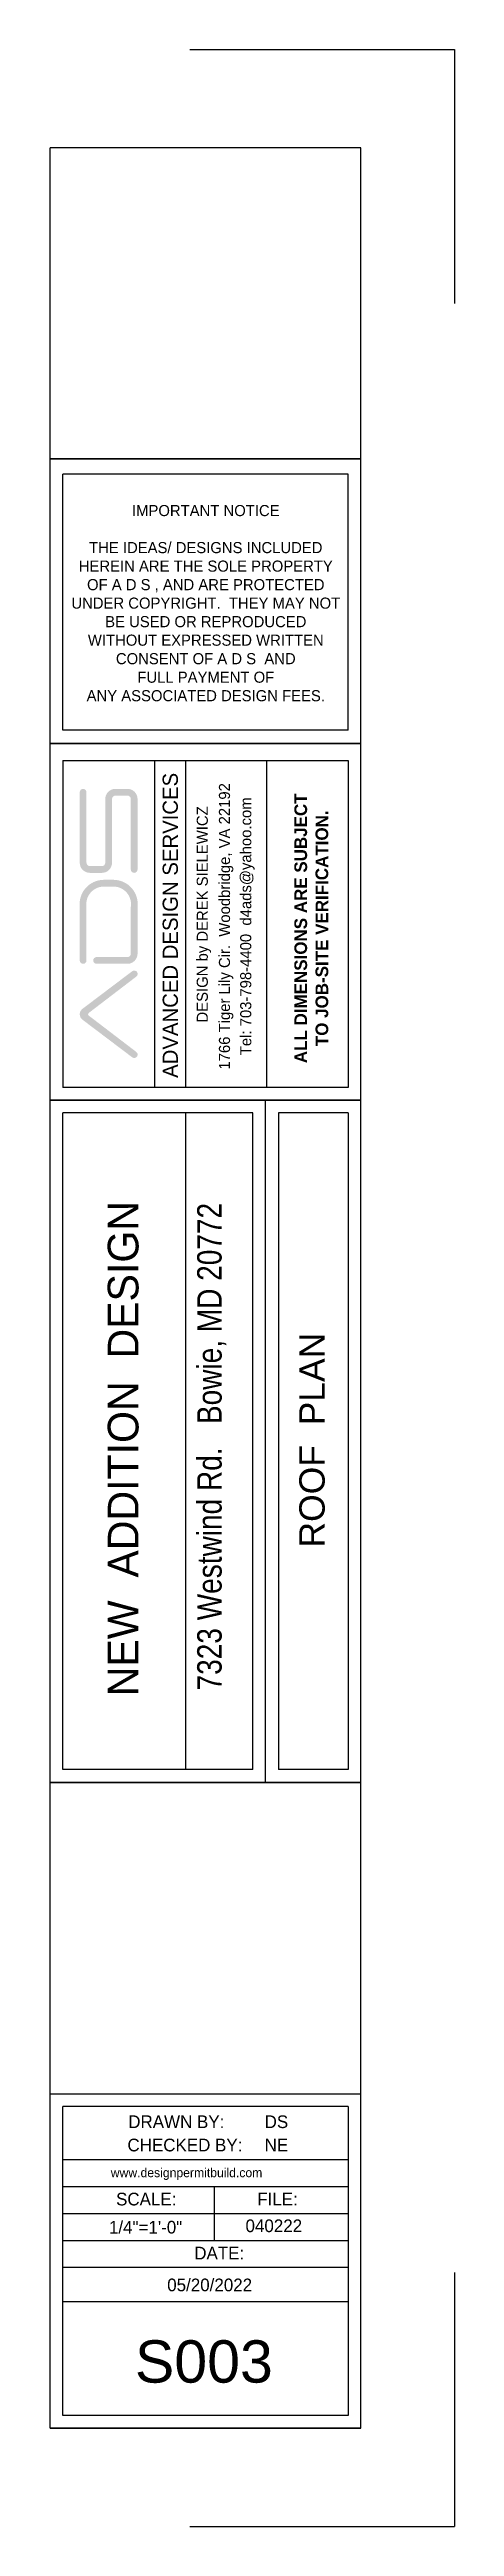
# Model space of a CAD drawing. Header units: inches. Extents: x 26998 to 46838, y -509 to 4343.
# Drawn here: x 36047 to 36247, y 1769 to 2993 of the extents above; entities that cross this region are included whole.
import ezdxf

# ---------------------------------------------------------------- set-up
doc = ezdxf.new("R2010")
doc.units = ezdxf.units.IN
doc.header["$LTSCALE"] = 0.5
doc.header["$MEASUREMENT"] = 0
doc.layers.add('Title Block', color=7, linetype='Continuous')
doc.styles.add('HS-DESIGN-PLAN', font='GOTHIC.TTF', dxfattribs={"height": 0.09375})
doc.styles.add('HS-DESIGN-TTLB', font='GOTHIC.TTF')

msp = doc.modelspace()

# ---------------------------------------------------------------- texts
at = {"layer": 'Title Block'}
for s, insert, char_height, width, attachment_point, style in [('IMPORTANT NOTICE \\P\\P\\pxt2;THE IDEAS/ DESIGNS INCLUDED \\PHEREIN ARE THE SOLE PROPERTY \\POF A D S , AND ARE PROTECTED \\PUNDER COPYRIGHT.  THEY MAY NOT \\PBE USED OR REPRODUCED \\PWITHOUT EXPRESSED WRITTEN \\PCONSENT OF A D S  AND \\PFULL PAYMENT OF \\PANY ASSOCIATED DESIGN FEES.', (36123.8658638, 2719.1459432), 5.48625, 1080.556998024, 5, 'HS-DESIGN-PLAN'), ('DRAWN BY:', (36085.5402485, 1972.133506), 6.27, 50.128184718, 1, 'HS-DESIGN-TTLB'), ('DS', (36152.9609787, 1972.133506), 6.27, 50.128184718, 1, 'HS-DESIGN-TTLB'), ('CHECKED BY:', (36085.1333451, 1960.6268206), 6.27, 62.9454832, 1, 'HS-DESIGN-TTLB'), ('NE', (36152.9609787, 1960.6268206), 6.27, 119.339266761, 1, 'HS-DESIGN-TTLB'), ('www.designpermitbuild.com', (36076.9017029, 1946.0946424), 4.5, 50.128184718, 1, 'HS-DESIGN-TTLB'), ('SCALE:', (36079.5109382, 1933.9155143), 6.27, 50.128184718, 1, 'HS-DESIGN-TTLB'), ('FILE:', (36149.2992749, 1933.9155143), 6.27, 50.128184718, 1, 'HS-DESIGN-TTLB'), ('1/4"=1\'-0"', (36076.0057696, 1920.0210056), 6.27, 50.128184718, 1, 'HS-DESIGN-TTLB'), ('040222', (36143.5081107, 1920.7233053), 6.27, 50.128184718, 1, 'HS-DESIGN-TTLB'), ('DATE:', (36118.1716883, 1907.231375), 6.27, 50.128184718, 1, 'HS-DESIGN-TTLB'), ('05/20/2022', (36104.8007242, 1891.5140826), 6.27, 50.128184718, 1, 'HS-DESIGN-TTLB'), ('{\\fSwis721 BlkOul BT|b0|i0|c0|p82;S003}', (36122.9284447, 1850.4191649), 20.9, 201.832735712, 5, 'HS-DESIGN-TTLB')]:
    msp.add_mtext(s, dxfattribs=dict(at, insert=insert, char_height=char_height, width=width, attachment_point=attachment_point, style=style))
at = {"layer": 'Title Block', "rotation": 90}
for s, insert, char_height, width, attachment_point, style in [('ADVANCED DESIGN SERVICES', (36106.3621626, 2560.0094065), 7.50975, 200.725788003, 5, 'HS-DESIGN-PLAN'), ('DESIGN by DEREK SIELEWICZ', (36122.9549017, 2565.4169151), 5.48625, 248.576827248, 5, 'HS-DESIGN-PLAN'), ('DESIGN by DEREK SIELEWICZ', (36122.9549017, 2565.4169151), 5.48625, 248.576827248, 5, 'HS-DESIGN-PLAN'), ('1766 Tiger Lily Cir.  Woodbridge, VA 22192', (36133.9285446, 2559.5128202), 5.48625, 248.576827248, 5, 'HS-DESIGN-PLAN'), ('1766 Tiger Lily Cir.  Woodbridge, VA 22192', (36133.9285446, 2559.5128202), 5.48625, 248.576827248, 5, 'HS-DESIGN-PLAN'), ('Tel: 703-798-4400  d4ads@yahoo.com', (36144.4364576, 2559.5358472), 5.48625, 248.576827248, 5, 'HS-DESIGN-PLAN'), ('Tel: 703-798-4400  d4ads@yahoo.com', (36144.4364576, 2559.5358472), 5.48625, 248.576827248, 5, 'HS-DESIGN-PLAN'), ('\\P{\\fCentury Gothic|b1|i0|c0|p34;\\H1.1429x;ALL DIMENSIONS ARE SUBJECT \\PTO JOB-SITE VERIFICATION.}', (36171.4910694, 2558.5590416), 5.48625, 248.576827248, 5, 'HS-DESIGN-PLAN'), ('\\P{\\fCentury Gothic|b1|i0|c0|p34;\\H1.1429x;ALL DIMENSIONS ARE SUBJECT \\PTO JOB-SITE VERIFICATION.}', (36171.4910694, 2558.5590416), 5.48625, 248.576827248, 5, 'HS-DESIGN-PLAN'), ('{\\H1.14632x;    NEW  ADDITION  DESIGN}', (36075.4150419, 2156.6296504), 13.237439489, 488.490459411, 1, 'HS-DESIGN-TTLB'), ('\\pxb0.41667,a0.41667,t20;{\\fArial Narrow|b0|i0|c0|p34;7323 Westwind Rd.   Bowie, MD 20772}', (36119.6167947, 2182.0609805), 12.085821891, 788.928518224, 1, 'HS-DESIGN-TTLB'), ('{\\fSwis721 BdOul BT|b0|i0|c0|p82;ROOF  PLAN}', (36176.4568001, 2305.7108341), 12.54047025, 315.279058952, 5, 'HS-DESIGN-TTLB')]:
    msp.add_mtext(s, dxfattribs=dict(at, insert=insert, char_height=char_height, width=width, attachment_point=attachment_point, style=style))

# ---------------------------------------------------------------- hatches: boundary and pattern name
at = {"layer": 'Title Block'}
h = msp.add_hatch(color=256, dxfattribs=at)
h.paths.add_polyline_path([(36089.4782767, 2534.6635765, 0.1912949762), (36090.1462568, 2535.6985823), (36090.1462568, 2536.3456286, 0.1065363828), (36089.8676629, 2536.9912482, 0.1989123674), (36088.7844716, 2537.6680178), (36088.2337963, 2537.6680178, 0.1139636446), (36087.5399912, 2537.3806343), (36062.9602179, 2518.8025062, 0.5149988252), (36062.9602179, 2513.3683904), (36087.5399912, 2494.7902622, 0.1139636446), (36088.2337963, 2494.5028787), (36088.7844716, 2494.5028787, 0.1989123674), (36089.8676629, 2495.1796484, 0.1065363829), (36090.1462568, 2495.825268), (36090.1462568, 2496.4723143, 0.1912949762), (36089.4782767, 2497.5073201), (36066.0638488, 2515.391789, -0.5343557179), (36066.0638488, 2516.7791076)])
h.paths.add_polyline_path([(36085.1399062, 2541.0055849, 0.4142135624), (36090.1462568, 2546.0119356), (36090.1462568, 2569.1516721, 0.440849221), (36078.464772, 2582.5019405), (36073.2424211, 2582.5019405, 0.440849221), (36061.5609363, 2569.1516721), (36061.5609363, 2542.6743685, 0.4142135624), (36063.2297198, 2541.0055849, 0.4142135624), (36064.8985034, 2542.6743685), (36064.8985034, 2569.1516721, -0.4500136067), (36073.2424211, 2579.1643734), (36078.464772, 2579.1643734, -0.4500136067), (36086.8086897, 2569.1516721), (36086.8086897, 2546.0119356, -0.4142135624), (36085.1399062, 2544.343152), (36069.904854, 2544.343152, 0.4142135624), (36068.2360705, 2542.6743685, 0.4142135624), (36069.904854, 2541.0055849)])
h.paths.add_polyline_path([(36074.184813, 2590.9436406, -0.4142135624), (36072.5160295, 2589.2748571), (36066.5672869, 2589.2748571, -0.4142135624), (36064.8985034, 2590.9436406), (36064.8985034, 2625.764862, 0.4142135624), (36063.2297198, 2627.4336456, 0.4142135624), (36061.5609363, 2625.764862), (36061.5609363, 2590.9436406, 0.4142135624), (36066.5672869, 2585.93729), (36072.5160295, 2585.93729, 0.4142135624), (36077.5223801, 2590.9436406), (36077.5223801, 2622.4272949, -0.4142135624), (36079.1911636, 2624.0960785), (36085.1399062, 2624.0960785, -0.4142135624), (36086.8086897, 2622.4272949), (36086.8086897, 2587.6060736, 0.4142135624), (36088.4774733, 2585.93729, 0.4142135624), (36090.1462568, 2587.6060736), (36090.1462568, 2622.4272949, 0.4142135624), (36085.1399062, 2627.4336456), (36079.1911636, 2627.4336456, 0.4142135624), (36074.184813, 2622.4272949)])
h = msp.add_hatch(color=256, dxfattribs=at)
h.paths.add_polyline_path([(36089.4782767, 2534.6635765, 0.1912949762), (36090.1462568, 2535.6985823), (36090.1462568, 2536.3456286, 0.1065363828), (36089.8676629, 2536.9912482, 0.1989123674), (36088.7844716, 2537.6680178), (36088.2337963, 2537.6680178, 0.1139636446), (36087.5399912, 2537.3806343), (36062.9602179, 2518.8025062, 0.5149988252), (36062.9602179, 2513.3683904), (36087.5399912, 2494.7902622, 0.1139636446), (36088.2337963, 2494.5028787), (36088.7844716, 2494.5028787, 0.1989123674), (36089.8676629, 2495.1796484, 0.1065363829), (36090.1462568, 2495.825268), (36090.1462568, 2496.4723143, 0.1912949762), (36089.4782767, 2497.5073201), (36066.0638488, 2515.391789, -0.5343557179), (36066.0638488, 2516.7791076)])
h.paths.add_polyline_path([(36085.1399062, 2541.0055849, 0.4142135624), (36090.1462568, 2546.0119356), (36090.1462568, 2569.1516721, 0.440849221), (36078.464772, 2582.5019405), (36073.2424211, 2582.5019405, 0.440849221), (36061.5609363, 2569.1516721), (36061.5609363, 2542.6743685, 0.4142135624), (36063.2297198, 2541.0055849, 0.4142135624), (36064.8985034, 2542.6743685), (36064.8985034, 2569.1516721, -0.4500136067), (36073.2424211, 2579.1643734), (36078.464772, 2579.1643734, -0.4500136067), (36086.8086897, 2569.1516721), (36086.8086897, 2546.0119356, -0.4142135624), (36085.1399062, 2544.343152), (36069.904854, 2544.343152, 0.4142135624), (36068.2360705, 2542.6743685, 0.4142135624), (36069.904854, 2541.0055849)])
h.paths.add_polyline_path([(36074.184813, 2590.9436406, -0.4142135624), (36072.5160295, 2589.2748571), (36066.5672869, 2589.2748571, -0.4142135624), (36064.8985034, 2590.9436406), (36064.8985034, 2625.764862, 0.4142135624), (36063.2297198, 2627.4336456, 0.4142135624), (36061.5609363, 2625.764862), (36061.5609363, 2590.9436406, 0.4142135624), (36066.5672869, 2585.93729), (36072.5160295, 2585.93729, 0.4142135624), (36077.5223801, 2590.9436406), (36077.5223801, 2622.4272949, -0.4142135624), (36079.1911636, 2624.0960785), (36085.1399062, 2624.0960785, -0.4142135624), (36086.8086897, 2622.4272949), (36086.8086897, 2587.6060736, 0.4142135624), (36088.4774733, 2585.93729, 0.4142135624), (36090.1462568, 2587.6060736), (36090.1462568, 2622.4272949, 0.4142135624), (36085.1399062, 2627.4336456), (36079.1911636, 2627.4336456, 0.4142135624), (36074.184813, 2622.4272949)])

# ---------------------------------------------------------------- linework, layer by layer
for p, q in [((36115.9988209, 2992.6621831), (36246.8024059, 2992.6621831)), ((36115.9988209, 2992.6621831), (36246.8024059, 2992.6621831)), ((36115.9988209, 2992.6621831), (36246.8024059, 2992.6621831)), ((36115.9988209, 2992.6621831), (36246.8024059, 2992.6621831)), ((36115.9988209, 2992.6621831), (36246.8024059, 2992.6621831)), ((36115.9988209, 2992.6621831), (36246.8024059, 2992.6621831)), ((36115.9988209, 2992.6621831), (36246.8024059, 2992.6621831)), ((36115.9988209, 2992.6621831), (36246.8024059, 2992.6621831)), ((36246.8024059, 2992.6621831), (36246.8024059, 2867.1717031)), ((36246.8024059, 2992.6621831), (36246.8024059, 2867.1717031)), ((36246.8024059, 2992.6621831), (36246.8024059, 2867.1717031)), ((36246.8024059, 2992.6621831), (36246.8024059, 2867.1717031)), ((36246.8024059, 2992.6621831), (36246.8024059, 2867.1717031)), ((36246.8024059, 2992.6621831), (36246.8024059, 2867.1717031)), ((36246.8024059, 2992.6621831), (36246.8024059, 2867.1717031)), ((36246.8024059, 2992.6621831), (36246.8024059, 2867.1717031)), ((36246.8024059, 2992.6621831), (36246.8024059, 2867.1717031)), ((36246.8024059, 2992.6621831), (36246.8024059, 2867.1717031)), ((36246.8024059, 2992.6621831), (36246.8024059, 2867.1717031)), ((36246.8024059, 2992.6621831), (36246.8024059, 2867.1717031)), ((36246.8024059, 2992.6621831), (36246.8024059, 2867.1717031)), ((36246.8024059, 2992.6621831), (36246.8024059, 2867.1717031)), ((36246.8024059, 2992.6621831), (36246.8024059, 2867.1717031)), ((36246.8024059, 2992.6621831), (36246.8024059, 2867.1717031)), ((36246.8024059, 2992.6621831), (36246.8024059, 2867.1717031)), ((36246.8024059, 2992.6621831), (36246.8024059, 2867.1717031)), ((36246.8024059, 2992.6621831), (36246.8024059, 2867.1717031)), ((36246.8024059, 2992.6621831), (36246.8024059, 2867.1717031)), ((36246.8024059, 2992.6621831), (36246.8024059, 2867.1717031)), ((36246.8024059, 2992.6621831), (36246.8024059, 2867.1717031)), ((36246.8024059, 2992.6621831), (36246.8024059, 2867.1717031)), ((36246.8024059, 2992.6621831), (36246.8024059, 2867.1717031)), ((36246.8024059, 2992.6621831), (36246.8024059, 2867.1717031)), ((36246.8024059, 2992.6621831), (36246.8024059, 2867.1717031)), ((36246.8024059, 2992.6621831), (36246.8024059, 2867.1717031)), ((36246.8024059, 2992.6621831), (36246.8024059, 2867.1717031)), ((36246.8024059, 2992.6621831), (36246.8024059, 2867.1717031)), ((36246.8024059, 2992.6621831), (36246.8024059, 2867.1717031)), ((36046.8677877, 1817.6359916), (36046.8677877, 2944.0852131)), ((36200.4827877, 2944.0852131), (36046.8677877, 2944.0852131)), ((36200.4827877, 1817.6359916), (36200.4827877, 2944.0852131)), ((36046.8677877, 2790.4027131), (36200.4827877, 2790.4027131)), ((36046.8677877, 2790.4027131), (36200.4827877, 2790.4027131)), ((36046.8677877, 2790.4027131), (36200.4827877, 2790.4027131)), ((36046.8677877, 2790.4027131), (36200.4827877, 2790.4027131)), ((36200.4827877, 2790.4027131), (36046.8677877, 2790.4027131)), ((36053.1377877, 2656.4939631), (36053.1377877, 2782.8152131)), ((36194.2127877, 2782.8152131), (36053.1377877, 2782.8152131)), ((36053.1377877, 2656.4939631), (36053.1377877, 2782.8152131)), ((36194.2127877, 2656.4939631), (36194.2127877, 2782.8152131)), ((36194.2127877, 2656.4939631), (36053.1377877, 2656.4939631)), ((36046.8677877, 2649.9027131), (36200.4827877, 2649.9027131)), ((36046.8677877, 2649.9027131), (36200.4827877, 2649.9027131)), ((36046.8677877, 2649.9027131), (36200.4827877, 2649.9027131)), ((36200.4827877, 2649.9027131), (36046.8677877, 2649.9027131)), ((36053.1929127, 2641.4939631), (36194.2127877, 2641.4939631)), ((36053.1929127, 2641.4939631), (36053.1929127, 2479.9897139)), ((36053.1929127, 2641.4939631), (36053.1929127, 2479.9897139)), ((36098.724385, 2479.9897139), (36098.724385, 2641.4939631)), ((36098.724385, 2479.9897139), (36098.724385, 2641.4939631)), ((36113.9786168, 2479.9897139), (36113.9786168, 2641.4939631)), ((36113.9786168, 2479.9897139), (36113.9786168, 2641.4939631)), ((36153.9786168, 2479.9897139), (36153.9786168, 2641.4939631)), ((36153.9786168, 2479.9897139), (36153.9786168, 2641.4939631)), ((36194.2127877, 2641.4939631), (36194.2127877, 2479.9897139)), ((36046.8677877, 2473.7197139), (36200.4827877, 2473.7197139)), ((36046.8677877, 2473.7197139), (36200.4827877, 2473.7197139)), ((36200.4827877, 2473.7197139), (36046.8677877, 2473.7197139)), ((36194.2127877, 2479.9897139), (36053.1377877, 2479.9897139)), ((36153.4577877, 2136.6574842), (36153.4577877, 2473.7197139)), ((36053.1377877, 2142.9274842), (36053.1377877, 2467.4497139)), ((36147.1877877, 2467.4497139), (36053.1377877, 2467.4497139)), ((36113.9586358, 2142.9274842), (36113.9586358, 2467.4497139)), ((36147.1877877, 2142.9274842), (36147.1877877, 2467.4497139)), ((36194.2127877, 2467.4497139), (36159.7277877, 2467.4497139)), ((36159.7277877, 2467.4497139), (36159.7277877, 2142.9274842)), ((36194.2127877, 2467.4497139), (36194.2127877, 2142.9274842)), ((36147.1877877, 2142.9274842), (36053.1377877, 2142.9274842)), ((36194.2127877, 2142.9274842), (36159.7277877, 2142.9274842)), ((36046.8677877, 2136.6574842), (36200.4827877, 2136.6574842)), ((36046.8677877, 2136.6574842), (36200.4827877, 2136.6574842)), ((36046.8677877, 1982.7962342), (36200.4827877, 1982.7962342)), ((36053.1377877, 1950.2021646), (36053.1377877, 1976.5262342)), ((36194.2127877, 1976.5262342), (36053.1377877, 1976.5262342)), ((36194.2127877, 1976.5262342), (36194.2127877, 1950.2021646)), ((36053.1377877, 1823.9059916), (36053.1377877, 1950.2021646)), ((36194.2127877, 1950.2021646), (36053.1377877, 1950.2021646)), ((36194.2127877, 1950.2021646), (36194.2127877, 1823.9059916)), ((36194.2127877, 1936.8784146), (36053.1377877, 1936.8784146)), ((36128.1877877, 1910.2309146), (36128.1877877, 1936.8784146)), ((36194.2127877, 1923.5546646), (36053.1377877, 1923.5546646)), ((36194.2127877, 1910.2309146), (36053.1377877, 1910.2309146)), ((36194.2127877, 1896.9071646), (36053.1377877, 1896.9071646)), ((36246.8024059, 1894.5495216), (36246.8024059, 1769.0590416)), ((36246.8024059, 1894.5495216), (36246.8024059, 1769.0590416)), ((36246.8024059, 1894.5495216), (36246.8024059, 1769.0590416)), ((36246.8024059, 1894.5495216), (36246.8024059, 1769.0590416)), ((36246.8024059, 1894.5495216), (36246.8024059, 1769.0590416)), ((36246.8024059, 1894.5495216), (36246.8024059, 1769.0590416)), ((36246.8024059, 1894.5495216), (36246.8024059, 1769.0590416)), ((36246.8024059, 1894.5495216), (36246.8024059, 1769.0590416)), ((36246.8024059, 1894.5495216), (36246.8024059, 1769.0590416)), ((36246.8024059, 1894.5495216), (36246.8024059, 1769.0590416)), ((36246.8024059, 1894.5495216), (36246.8024059, 1769.0590416)), ((36246.8024059, 1894.5495216), (36246.8024059, 1769.0590416)), ((36246.8024059, 1894.5495216), (36246.8024059, 1769.0590416)), ((36246.8024059, 1894.5495216), (36246.8024059, 1769.0590416)), ((36246.8024059, 1894.5495216), (36246.8024059, 1769.0590416)), ((36246.8024059, 1894.5495216), (36246.8024059, 1769.0590416)), ((36246.8024059, 1894.5495216), (36246.8024059, 1769.0590416)), ((36246.8024059, 1894.5495216), (36246.8024059, 1769.0590416)), ((36246.8024059, 1894.5495216), (36246.8024059, 1769.0590416)), ((36246.8024059, 1894.5495216), (36246.8024059, 1769.0590416)), ((36246.8024059, 1894.5495216), (36246.8024059, 1769.0590416)), ((36246.8024059, 1894.5495216), (36246.8024059, 1769.0590416)), ((36246.8024059, 1894.5495216), (36246.8024059, 1769.0590416)), ((36246.8024059, 1894.5495216), (36246.8024059, 1769.0590416)), ((36246.8024059, 1894.5495216), (36246.8024059, 1769.0590416)), ((36246.8024059, 1894.5495216), (36246.8024059, 1769.0590416)), ((36246.8024059, 1894.5495216), (36246.8024059, 1769.0590416)), ((36246.8024059, 1894.5495216), (36246.8024059, 1769.0590416)), ((36246.8024059, 1894.5495216), (36246.8024059, 1769.0590416)), ((36246.8024059, 1894.5495216), (36246.8024059, 1769.0590416)), ((36194.2127877, 1880.1064672), (36053.1377877, 1880.1064672)), ((36194.2127877, 1823.9059916), (36053.1929127, 1823.9059916)), ((36046.8677877, 1817.6359916), (36200.4827877, 1817.6359916)), ((36046.8677877, 1817.6359916), (36200.4827877, 1817.6359916)), ((36046.8677877, 1817.6359916), (36200.4827877, 1817.6359916)), ((36046.8677877, 1817.6359916), (36200.4827877, 1817.6359916)), ((36200.4827877, 1817.6359916), (36046.8677877, 1817.6359916)), ((36115.9988209, 1769.0590416), (36246.8024059, 1769.0590416)), ((36115.9988209, 1769.0590416), (36246.8024059, 1769.0590416)), ((36115.9988209, 1769.0590416), (36246.8024059, 1769.0590416)), ((36115.9988209, 1769.0590416), (36246.8024059, 1769.0590416)), ((36115.9988209, 1769.0590416), (36246.8024059, 1769.0590416)), ((36115.9988209, 1769.0590416), (36246.8024059, 1769.0590416)), ((36115.9988209, 1769.0590416), (36246.8024059, 1769.0590416)), ((36115.9988209, 1769.0590416), (36246.8024059, 1769.0590416)), ((36115.9988209, 1769.0590416), (36246.8024059, 1769.0590416)), ((36115.9988209, 1769.0590416), (36246.8024059, 1769.0590416)), ((36115.9988209, 1769.0590416), (36246.8024059, 1769.0590416))]:
    msp.add_line(p, q, dxfattribs=at)
at = {"layer": 'Title Block', "const_width": 0.5}
for points in [[(36046.8677877, 2944.0852131), (36200.4827877, 2944.0852131)], [(36046.8677877, 1817.6359916), (36046.8677877, 2944.0852131)], [(36200.4827877, 1817.6359916), (36200.4827877, 2944.0852131)], [(36046.8677877, 2790.4027131), (36200.4827877, 2790.4027131)], [(36046.8677877, 2790.4027131), (36200.4827877, 2790.4027131)], [(36046.8677877, 2649.9027131), (36200.4827877, 2649.9027131)], [(36046.8677877, 2649.9027131), (36200.4827877, 2649.9027131)], [(36046.8677877, 2473.7197139), (36200.4827877, 2473.7197139)], [(36046.8677877, 2473.7197139), (36200.4827877, 2473.7197139)], [(36153.4577877, 2136.6574842), (36153.4577877, 2473.7197139)], [(36046.8677877, 2136.6574842), (36200.4827877, 2136.6574842)], [(36046.8677877, 1982.7962342), (36200.4827877, 1982.7962342)], [(36046.8677877, 1817.6359916), (36200.4827877, 1817.6359916)], [(36046.8677877, 1817.6359916), (36200.4827877, 1817.6359916)], [(36046.8677877, 1817.6359916), (36200.4827877, 1817.6359916)]]:
    msp.add_lwpolyline(points, dxfattribs=at)

msp.set_redraw_order([(e.dxf.handle, doc.entitydb.next_handle()) for e in msp.query("TEXT MTEXT ATTDEF DIMENSION ARC_DIMENSION")])  # texts and dimensions are drawn at this point

doc.saveas('drawing.dxf')
